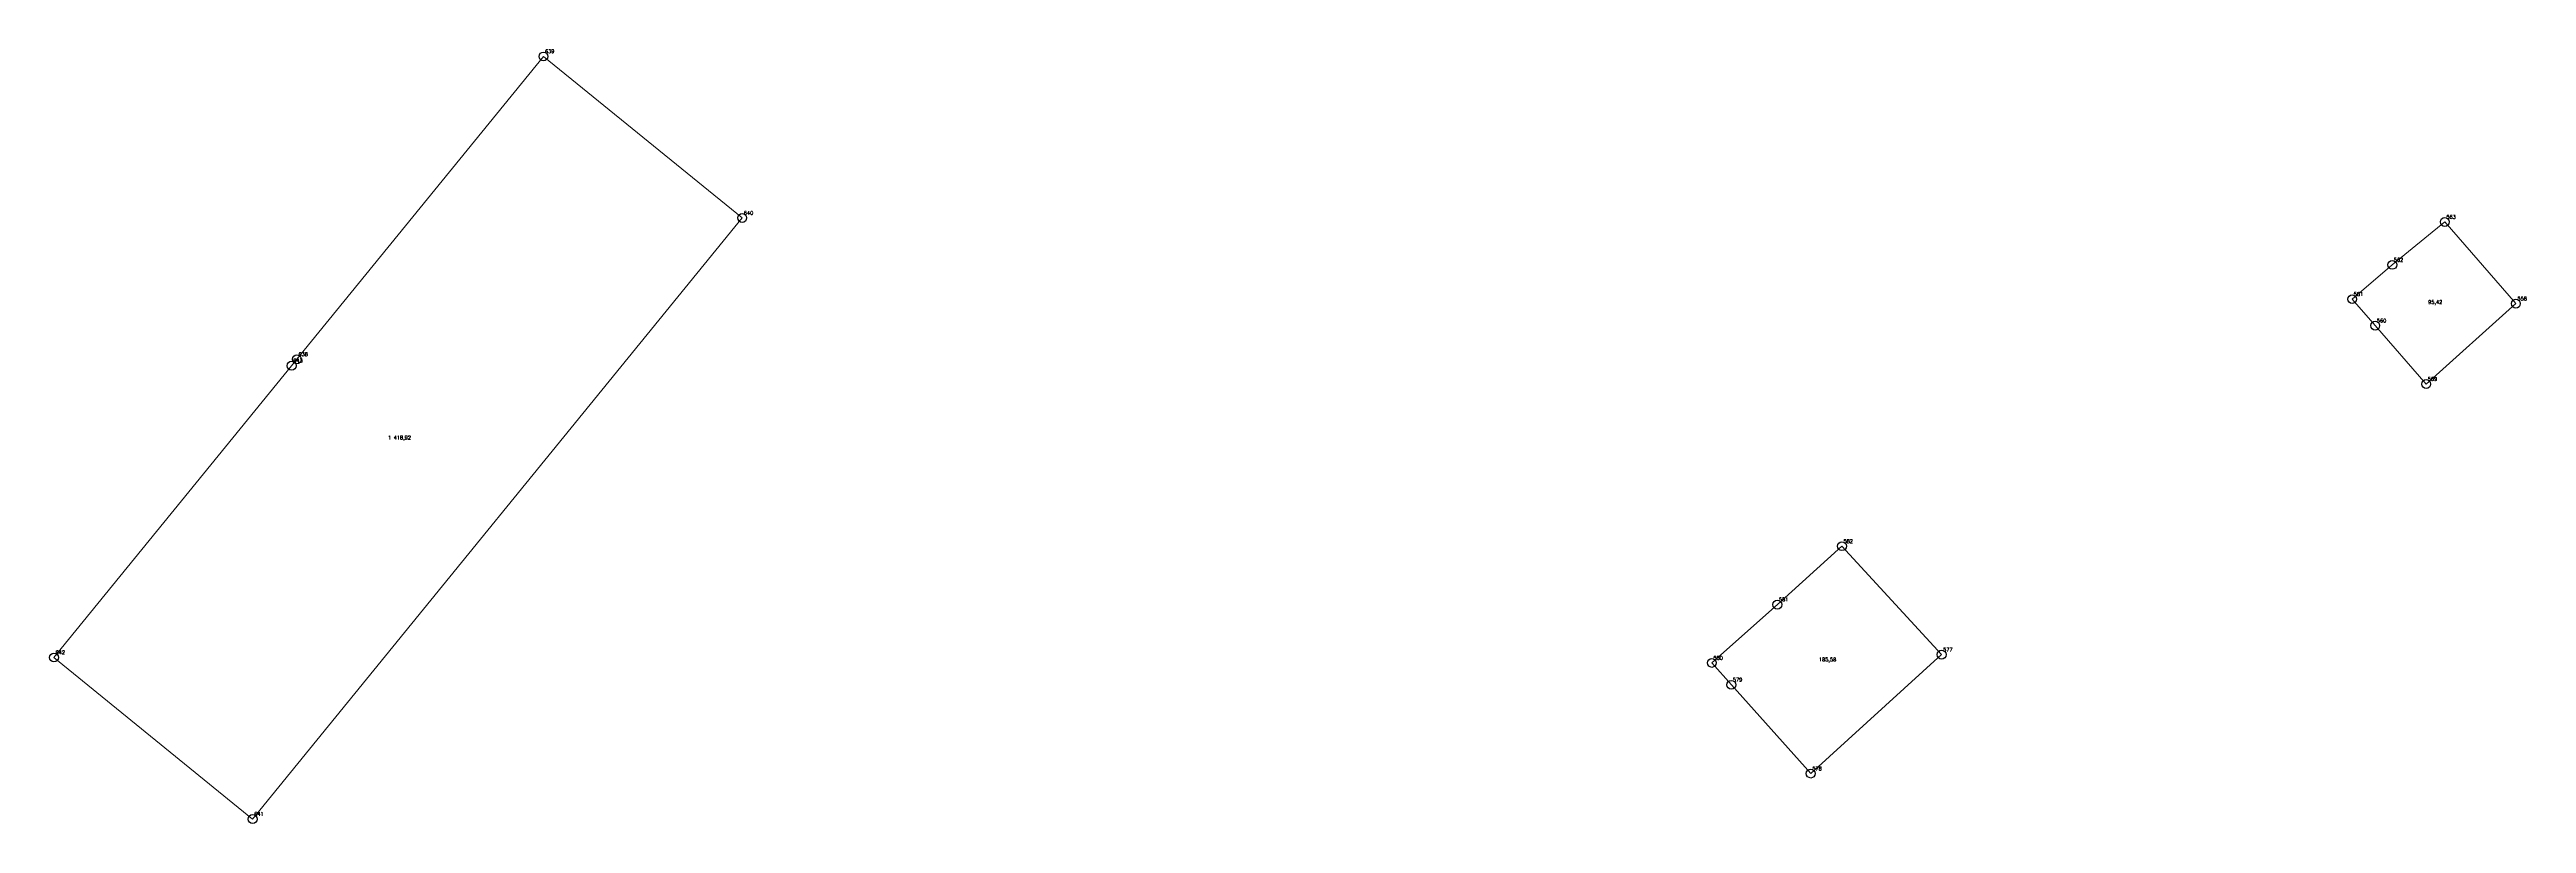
# Model space of a CAD drawing. Extents: x 1390459 to 1399894, y 355072 to 361029.
# Drawn here: x 1393318.8 to 1393528.1, y 357940.3 to 358005.8 of the extents above; entities that cross this region are included whole.
import ezdxf

# ---------------------------------------------------------------- set-up
doc = ezdxf.new("R2010")
doc.units = 0
doc.header["$PDMODE"] = 33
doc.header["$PDSIZE"] = 0.75
doc.layers.add('8 - ценная историческая застройка конец ХIX - начало ХХ века', color=7, linetype='Continuous')
doc.styles.get("Standard").update_dxf_attribs({"font": 'simplex.shx'})

msp = doc.modelspace()

# ---------------------------------------------------------------- linework, layer by layer
at = {"layer": '8 - ценная историческая застройка конец ХIX - начало ХХ века', "color": 7, "lineweight": 20}
for points in [[(1393339.68, 357979.56), (1393360.52, 358005.18), (1393377.32, 357991.52), (1393335.94, 357940.67), (1393319.15, 357954.34), (1393339.24, 357979.02), (1393339.68, 357979.56)], [(1393527.23, 357984.27), (1393519.65, 357977.47), (1393515.34, 357982.41), (1393513.39, 357984.65), (1393516.78, 357987.55), (1393521.22, 357991.18), (1393527.23, 357984.27)], [(1393478.69, 357954.58), (1393467.63, 357944.52), (1393460.92, 357952.03), (1393459.27, 357953.88), (1393464.81, 357958.81), (1393470.27, 357963.75), (1393478.69, 357954.58)]]:
    msp.add_lwpolyline(points, close=True, dxfattribs=at)
at = {"layer": '8 - ценная историческая застройка конец ХIX - начало ХХ века'}
for p in [(1393360.52, 358005.18), (1393377.32, 357991.52), (1393521.22, 357991.18), (1393516.78, 357987.55), (1393513.39, 357984.65), (1393527.23, 357984.27), (1393515.34, 357982.41), (1393339.68, 357979.56), (1393339.24, 357979.02), (1393519.65, 357977.47), (1393470.27, 357963.75), (1393464.81, 357958.81), (1393319.15, 357954.34), (1393478.69, 357954.58), (1393459.27, 357953.88), (1393460.92, 357952.03), (1393467.63, 357944.52), (1393335.94, 357940.67)]:
    msp.add_point(p, dxfattribs=at)

# ---------------------------------------------------------------- texts
at = {"layer": '8 - ценная историческая застройка конец ХIX - начало ХХ века', "color": 7}
for s, p in [('639', (1393360.65, 358005.46)), ('640', (1393377.45, 357991.79)), ('563', (1393521.35, 357991.45)), ('562', (1393516.91, 357987.82)), ('561', (1393513.52, 357984.92)), ('95,42', (1393519.81, 357984.24)), ('558', (1393527.36, 357984.54)), ('560', (1393515.47, 357982.68)), ('643', (1393339.37, 357979.3)), ('638', (1393339.81, 357979.84)), ('559', (1393519.78, 357977.74)), ('1 418,92', (1393347.38, 357972.78)), ('582', (1393470.4, 357964.02)), ('581', (1393464.94, 357959.09)), ('642', (1393319.28, 357954.61)), ('577', (1393478.82, 357954.85)), ('580', (1393459.4, 357954.15)), ('579', (1393461.05, 357952.3)), ('185,58', (1393468.32, 357954.02)), ('578', (1393467.76, 357944.79)), ('641', (1393336.07, 357940.95))]:
    msp.add_text(s, height=0.311, dxfattribs=at).set_placement(p)

doc.saveas('drawing.dxf')
